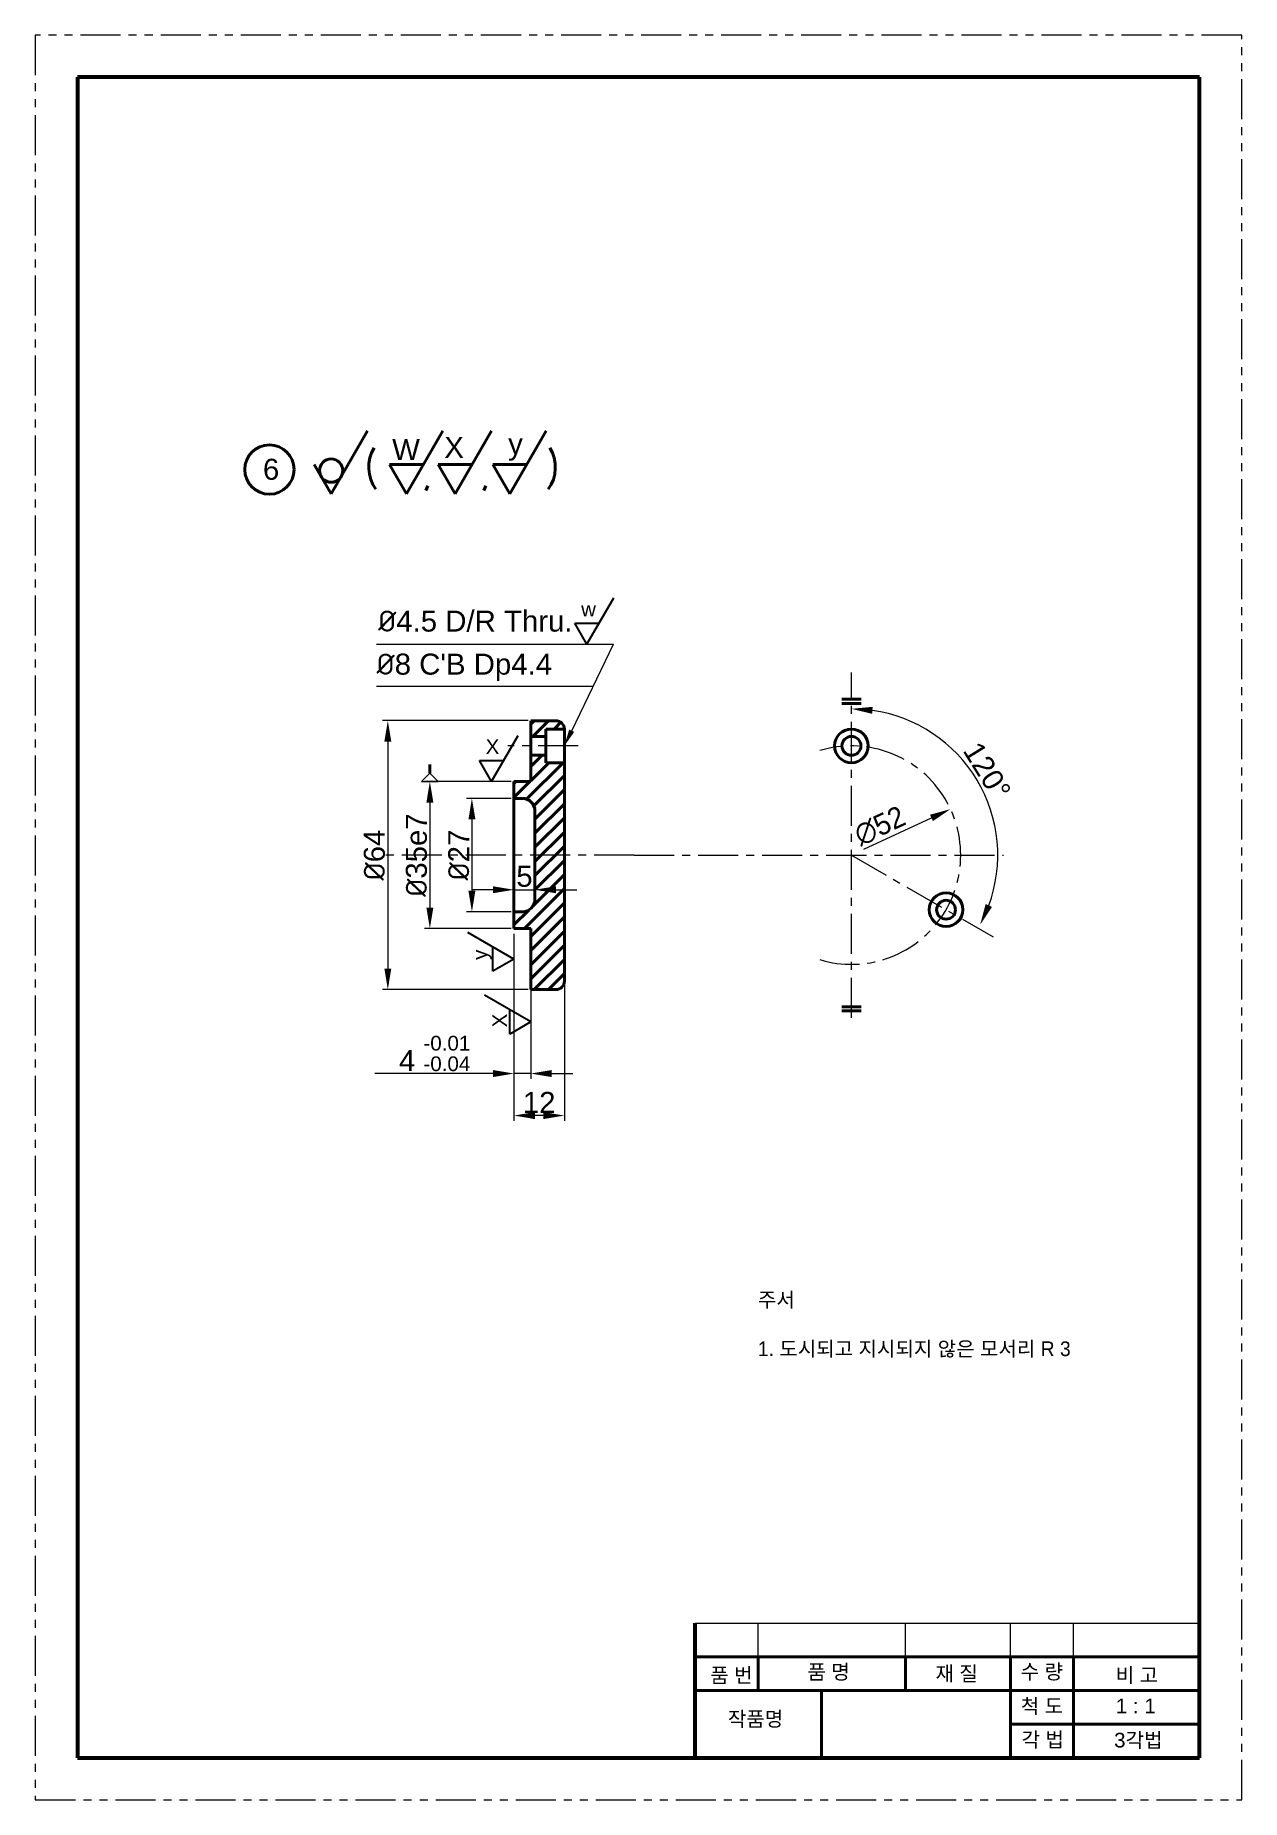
# Model space of a CAD drawing. Header units: millimetres. Extents: x 7 to 3158, y 472 to 921.
# Drawn here: x 729.5 to 1016.5, y 481 to 901 of the extents above; entities that cross this region are included whole.
import ezdxf

# ---------------------------------------------------------------- set-up
doc = ezdxf.new("R2010")
doc.units = ezdxf.units.MM
doc.header["$LTSCALE"] = 0.3
doc.linetypes.add('CENTER', pattern=[50.8, 31.75, -6.35, 6.35, -6.35])
doc.linetypes.add('PHANTOM', pattern=[63.5, 31.75, -6.35, 6.35, -6.35, 6.35, -6.35])
doc.layers.add('외형선', color=4, linetype='Continuous', lineweight=50)
doc.layers.add('중심선', color=1, linetype='CENTER', lineweight=25)
doc.styles.get("Standard").update_dxf_attribs({"font": 'arial.ttf'})
doc.dimstyles.new('Annotative', dxfattribs={"dimscale": 0, "dimtxt": 5, "dimasz": 5, "dimexe": 1.25, "dimexo": 0.625, "dimtad": 1, "dimdec": 4, "dimzin": 9, "dimdsep": 46, "dimtxsty": 'Standard', "dimblk2": 'NONE', "dimcen": 2.5, "dimclrd": 3, "dimclre": 3, "dimclrt": 4, "dimadec": 4, "dimazin": 0, "dimtfac": 1, "dimtdec": 4, "dimtmove": 0, "dimatfit": 3, "dimfxl": 1, "dimlwd": 25, "dimlwe": 25, "dimarcsym": 0})

msp = doc.modelspace()

# ---------------------------------------------------------------- texts
at = {"layer": '외형선', "lineweight": 50, "char_height": 2.5, "attachment_point": 1}
for s, insert in [('\\P{\\H2x;W}', (814.44116, 809.08667)), ('\\P{\\H2x;X}', (826.84599, 809.61033)), ('\\P{\\H2x;y}', (842.03977, 810.43274))]:
    msp.add_mtext_dynamic_manual_height_columns(s, width=16.9100129, gutter_width=12.5, heights=[0], dxfattribs=dict(at, insert=insert))
at = {"layer": '외형선', "char_height": 5, "attachment_point": 1}
for s, width, insert in [('6', 5.2808621, (783.69362, 800.23861)), ('{\\fISOCPEUR|b0|i0|c0|p34;%%C}4.5 D/R Thru.', 49.3654841, (811.09133, 764.10082)), ("{\\fISOCPEUR|b0|i0|c0|p34;%%C}8 C'B Dp4.4", 49.3654841, (810.7116, 753.85685))]:
    msp.add_mtext_dynamic_manual_height_columns(s, width=width, gutter_width=12.5, heights=[0], dxfattribs=dict(at, insert=insert))
at = {"layer": '외형선', "lineweight": 35, "char_height": 2.5, "attachment_point": 1}
for s, insert in [('\\P{\\H1.4x;w}', (859.39322, 770.36733)), ('\\P{\\H1.4x;X}', (836.67132, 737.63044))]:
    msp.add_mtext_dynamic_manual_height_columns(s, width=16.9100129, gutter_width=12.5, heights=[0], dxfattribs=dict(at, insert=insert))
at = {"layer": '외형선', "color": 4, "char_height": 5, "attachment_point": 5}
for s, insert, rotation in [('120%%D', (955.97424, 725.94444), 301.8441273), ('{\\fPMingLiU|b0|i0|c136|p0;∅52}', (930.46129, 712.84979), 24.9174874)]:
    msp.add_mtext(s, dxfattribs=dict(at, insert=insert, rotation=rotation))
at = {"layer": '외형선', "lineweight": 35, "char_height": 2.5, "attachment_point": 1, "rotation": 90}
for s, insert in [('\\P{\\H1.4x;y}', (829.40959, 680.94645)), ('\\P{\\H1.4x;X}', (834.08531, 664.89318))]:
    msp.add_mtext_dynamic_manual_height_columns(s, width=16.9100129, gutter_width=12.5, heights=[0], dxfattribs=dict(at, insert=insert))
at = {"layer": '외형선', "color": 4, "insert": (824.53971, 658.67873), "char_height": 5, "attachment_point": 5}
msp.add_mtext('4 {\\H0.7x;\\S-0.01^ -0.04;}', dxfattribs=at)
at = {"layer": '외형선', "color": 2, "insert": (901.45519, 601.80516), "char_height": 3.5, "attachment_point": 1}
msp.add_mtext_dynamic_manual_height_columns('\\pxt2;{\\fGulim|b0|i0|c129|p50;주서\\P\\P1. 도시되고 지시되지 않은 모서리 R 3}', width=110.3981743, gutter_width=12.5, heights=[0], dxfattribs=at)

# ---------------------------------------------------------------- blocks, each defined once
blk = doc.blocks.new('*D231')
at = {"layer": 'Defpoints', "color": 0}
for p in [(843.41, 719.4), (833.41, 692.4), (843.41, 692.4)]:
    blk.add_point(p, dxfattribs=at)
at = {"layer": '외형선', "color": 3, "lineweight": 25}
for p, q in [((842.78, 719.4), (832.16, 719.4)), ((833.41, 714.4), (833.41, 697.4)), ((842.78, 692.4), (832.16, 692.4))]:
    blk.add_line(p, q, dxfattribs=at)
at = {"layer": '외형선', "color": 3}
for points in [[(834.24, 714.4), (832.58, 714.4), (833.41, 719.4)], [(832.58, 697.4), (834.24, 697.4), (833.41, 692.4)]]:
    blk.add_solid(points, dxfattribs=at)
at = {"layer": '외형선', "color": 4, "insert": (830.27, 705.9), "char_height": 5, "attachment_point": 5, "rotation": 90}
blk.add_mtext('{\\fISOCPEUR|b0|i0|c0|p34;%%C}27', dxfattribs=at)
blk = doc.blocks.new('_None')
blk = doc.blocks.new('*D232')
at = {"layer": 'Defpoints', "color": 0}
for p in [(843.41, 723.4), (823.41, 688.4), (843.41, 688.4)]:
    blk.add_point(p, dxfattribs=at)
at = {"layer": '외형선', "color": 3, "lineweight": 25}
for p, q in [((842.78, 723.4), (822.16, 723.4)), ((823.41, 718.4), (823.41, 693.4)), ((842.78, 688.4), (822.16, 688.4))]:
    blk.add_line(p, q, dxfattribs=at)
at = {"layer": '외형선', "color": 3}
for points in [[(824.24, 718.4), (822.58, 718.4), (823.41, 723.4)], [(822.58, 693.4), (824.24, 693.4), (823.41, 688.4)]]:
    blk.add_solid(points, dxfattribs=at)
at = {"layer": '외형선', "color": 4, "insert": (820.23, 705.9), "char_height": 5, "attachment_point": 5, "rotation": 90}
blk.add_mtext('{\\fISOCPEUR|b0|i0|c0|p34;%%C}35e7', dxfattribs=at)
blk = doc.blocks.new('*D233')
at = {"layer": 'Defpoints', "color": 0}
for p in [(847.41, 737.9), (813.41, 673.9), (847.41, 673.9)]:
    blk.add_point(p, dxfattribs=at)
at = {"layer": '외형선', "color": 3, "lineweight": 25}
for p, q in [((846.78, 737.9), (812.16, 737.9)), ((813.41, 732.9), (813.41, 678.9)), ((846.78, 673.9), (812.16, 673.9))]:
    blk.add_line(p, q, dxfattribs=at)
at = {"layer": '외형선', "color": 3}
for points in [[(814.24, 732.9), (812.58, 732.9), (813.41, 737.9)], [(812.58, 678.9), (814.24, 678.9), (813.41, 673.9)]]:
    blk.add_solid(points, dxfattribs=at)
at = {"layer": '외형선', "color": 4, "insert": (810.23, 705.9), "char_height": 5, "attachment_point": 5, "rotation": 90}
blk.add_mtext('{\\fISOCPEUR|b0|i0|c0|p34;%%C}64', dxfattribs=at)
blk = doc.blocks.new('*D234')
at = {"layer": 'Defpoints', "color": 0}
for p in [(848.41, 697.65), (848.41, 695.4), (843.41, 692.4)]:
    blk.add_point(p, dxfattribs=at)
at = {"layer": '외형선', "color": 3, "lineweight": 25}
for p, q in [((838.41, 697.65), (833.41, 697.65)), ((843.41, 693.02), (843.41, 698.9)), ((843.41, 697.65), (848.41, 697.65)), ((848.41, 696.02), (848.41, 698.9)), ((853.41, 697.65), (858.41, 697.65))]:
    blk.add_line(p, q, dxfattribs=at)
at = {"layer": '외형선', "color": 3}
for points in [[(838.41, 696.82), (838.41, 698.48), (843.41, 697.65)], [(853.41, 698.48), (853.41, 696.82), (848.41, 697.65)]]:
    blk.add_solid(points, dxfattribs=at)
at = {"layer": '외형선', "color": 4, "insert": (845.91, 700.82), "char_height": 5, "attachment_point": 5}
blk.add_mtext('5', dxfattribs=at)
blk = doc.blocks.new('*D235')
at = {"layer": 'Defpoints', "color": 0}
for p in [(843.41, 687.15), (855.41, 675.9), (843.41, 643.9)]:
    blk.add_point(p, dxfattribs=at)
at = {"layer": '외형선', "color": 3, "lineweight": 25}
for p, q in [((843.41, 686.52), (843.41, 642.65)), ((855.41, 675.27), (855.41, 642.65)), ((850.41, 643.9), (848.41, 643.9))]:
    blk.add_line(p, q, dxfattribs=at)
at = {"layer": '외형선', "color": 3}
for points in [[(848.41, 644.73), (848.41, 643.06), (843.41, 643.9)], [(850.41, 643.06), (850.41, 644.73), (855.41, 643.9)]]:
    blk.add_solid(points, dxfattribs=at)
at = {"layer": '외형선', "color": 4, "insert": (849.41, 647.03), "char_height": 5, "attachment_point": 5}
blk.add_mtext('12', dxfattribs=at)
blk = doc.blocks.new('TEST-2')
at = {"color": 3, "lineweight": 25}
blk.add_line((157, 42), (277, 42), dxfattribs=at)
at = {"color": 5, "lineweight": 70}
blk.add_line((157, 10), (157, 42), dxfattribs=at)
at = {"color": 3, "lineweight": 20}
for p, q in [((172, 34), (172, 42)), ((207, 34), (207, 42)), ((232, 34), (232, 42)), ((247, 34), (247, 42))]:
    blk.add_line(p, q, dxfattribs=at)
at = {"color": 2, "lineweight": 50}
for p, q in [((157, 34), (277, 34)), ((172, 26), (172, 34)), ((207, 26), (207, 34)), ((232, 10), (232, 34)), ((247, 10), (247, 34)), ((157, 26), (277, 26)), ((187, 10), (187, 26)), ((232, 18), (277, 18))]:
    blk.add_line(p, q, dxfattribs=at)
at = {"layer": '외형선', "color": 6, "linetype": 'PHANTOM', "lineweight": 25}
for p, q in [((287, 420), (0, 420)), ((0, 420), (0, 0)), ((287, 0), (287, 420)), ((0, 0), (287, 0))]:
    blk.add_line(p, q, dxfattribs=at)
at = {"layer": '외형선', "color": 5, "lineweight": 70}
for p, q in [((277, 410), (10, 410)), ((10, 410), (10, 10)), ((277, 10), (277, 410)), ((10, 10), (277, 10))]:
    blk.add_line(p, q, dxfattribs=at)
at = {"color": 2, "char_height": 3.5, "attachment_point": 1}
for s, width, insert in [('{\\fGulim|b0|i0|c129|p50;품 번}', 14.2143, (160.55, 31.39)), ('{\\fGulim|b0|i0|c129|p50;품 명}', 17.9863, (183.69, 32.19)), ('{\\fGulim|b0|i0|c129|p50;재 질}', 13.1074, (214.16, 31.78)), ('{\\fGulim|b0|i0|c129|p50;수 량}', 16.4869, (234.43, 32.22)), ('{\\fGulim|b0|i0|c129|p50;비 고}', 22.797, (257.05, 31.39)), ('{\\fGulim|b0|i0|c129|p50;작품명}', 13.1664, (164.74, 20.98)), ('{\\fGulim|b0|i0|c129|p50;척 도}', 14.5226, (234.47, 24.01)), ('1 : 1', 13.7093, (257.05, 24.07)), ('{\\fGulim|b0|i0|c129|p50;각 법}', 10.8589, (234.63, 16.05)), ('3{\\fGulim|b0|i0|c129|p50;각법}', 15.3382, (256.65, 15.93))]:
    blk.add_mtext_dynamic_manual_height_columns(s, width=width, gutter_width=12.5, heights=[0], dxfattribs=dict(at, insert=insert))

# ---------------------------------------------------------------- dimensions: what is measured, and where the dimension line sits
at = {"layer": '외형선'}
for base, p1, p2, text, picture, middle in [((813.40959, 673.89639), (847.40959, 737.89639), (847.40959, 673.89639), '{\\fISOCPEUR|b0|i0|c0|p34;%%C}<>', '*D233', (810.23173, 705.89639)), ((823.40959, 688.39639), (843.40959, 723.39639), (843.40959, 688.39639), '{\\fISOCPEUR|b0|i0|c0|p34;%%C}<>e7', '*D232', (820.23002, 705.89639)), ((833.40959, 692.39639), (843.40959, 719.39639), (843.40959, 692.39639), '{\\fISOCPEUR|b0|i0|c0|p34;%%C}<>', '*D231', (830.27436, 705.89639))]:
    dim = msp.add_linear_dim(base=base, p1=p1, p2=p2, angle=90, text=text, dimstyle='Annotative', override={"dimscale": 0}, dxfattribs=at)
    dim.commit()
    dim.dimension.update_dxf_attribs({"geometry": picture, "text_midpoint": middle})
dim = msp.add_linear_dim(base=(848.40959, 697.64839), p1=(843.40959, 692.39639), p2=(848.40959, 695.39639), dimstyle='Annotative', override={"dimscale": 0}, dxfattribs=at)
dim.commit()
dim.dimension.update_dxf_attribs({"geometry": '*D234', "text_midpoint": (845.90959, 697.64839), "dimtype": 128})
dim = msp.add_linear_dim(base=(843.40959, 643.89639), p1=(855.40959, 675.89639), p2=(843.40959, 687.14639), dimstyle='Annotative', override={"dimscale": 0}, dxfattribs=at)
dim.commit()
dim.dimension.update_dxf_attribs({"geometry": '*D235', "text_midpoint": (849.40959, 647.03162)})

# ---------------------------------------------------------------- hatches: boundary and pattern name
at = {"layer": '외형선'}
h = msp.add_hatch(dxfattribs=at)
h.set_pattern_fill('ANSI31', color=0, scale=0.75)
h.set_pattern_definition([(45, (680.218, 573.2324), (-1.683798, 1.683798), [])])
h.paths.add_polyline_path([(853.40959, 737.89639), (847.40959, 737.89639), (847.40959, 734.14639), (851.00959, 734.14639), (851.00959, 735.89639), (855.40959, 735.89639, 0.414213562), (853.40959, 737.89639)])
h.paths.add_polyline_path([(855.40959, 727.89639), (851.00959, 727.89639), (851.00959, 729.64639), (847.40959, 729.64639), (847.40959, 723.39639), (843.40959, 723.39639), (843.40959, 719.39639), (845.40959, 719.39639, -0.414213562), (848.40959, 716.39639), (848.40959, 705.89639), (855.40959, 705.89639), (855.40959, 727.89639)])
h.paths.add_polyline_path([(855.40959, 705.89639), (848.40959, 705.89639), (848.40959, 695.39639, -0.414213562), (845.40959, 692.39639), (843.40959, 692.39639), (843.40959, 688.39639), (847.40959, 688.39639), (847.40959, 673.89639), (853.40959, 673.89639, 0.414213562), (855.40959, 675.89639), (855.40959, 705.89639)])

# ---------------------------------------------------------------- linework, layer by layer
at = {"color": 3}
for p, q in [((823.41928, 725.39639), (821.41928, 723.39639)), ((821.41928, 723.39639), (825.41928, 723.39639)), ((825.41928, 723.39639), (823.41928, 725.39639))]:
    msp.add_line(p, q, dxfattribs=at)
at = {"layer": '외형선', "lineweight": 50}
for p, q in [((799.92391, 791.88014), (808.58416, 806.88014)), ((817.84582, 791.88014), (826.50608, 806.88014)), ((829.42719, 791.88014), (838.08745, 806.88014)), ((842.42853, 791.88014), (851.08878, 806.88014)), ((799.92391, 791.88014), (795.88246, 798.88014)), ((813.80437, 798.88014), (821.88728, 798.88014)), ((817.84582, 791.88014), (813.80437, 798.88014)), ((825.38574, 798.88014), (833.46864, 798.88014)), ((829.42719, 791.88014), (825.38574, 798.88014)), ((838.38708, 798.88014), (846.46998, 798.88014)), ((842.42853, 791.88014), (838.38708, 798.88014))]:
    msp.add_line(p, q, dxfattribs=at)
at = {"layer": '외형선'}
for p, q in [((822.96498, 793.77611), (822.48126, 792.64849)), ((836.73093, 793.77611), (836.24721, 792.64849)), ((921.38894, 743.0008), (926.03545, 743.0008)), ((921.38894, 742.0008), (926.03545, 742.0008)), ((847.40959, 737.89639), (847.40959, 723.39639)), ((853.40959, 737.89639), (847.40959, 737.89639)), ((851.00959, 735.89639), (851.00959, 727.89639)), ((855.40959, 735.89639), (851.00959, 735.89639)), ((855.40959, 735.89639), (855.40959, 675.89639)), ((851.00959, 734.14639), (847.40959, 734.14639)), ((851.00959, 729.64639), (847.40959, 729.64639)), ((855.40959, 727.89639), (851.00959, 727.89639)), ((843.40959, 723.39639), (843.40959, 688.39639)), ((847.40959, 723.39639), (843.40959, 723.39639)), ((845.40959, 719.39639), (843.40959, 719.39639)), ((848.40959, 716.39639), (848.40959, 695.39639)), ((845.40959, 692.39639), (843.40959, 692.39639)), ((847.40959, 688.39639), (843.40959, 688.39639)), ((847.40959, 688.39639), (847.40959, 673.89639)), ((853.40959, 673.89639), (847.40959, 673.89639)), ((921.38894, 669.79198), (926.03545, 669.79198)), ((921.38894, 668.79198), (926.03545, 668.79198))]:
    msp.add_line(p, q, dxfattribs=at)
at = {"layer": '외형선', "lineweight": 35}
for p, q in [((860.78677, 756.13329), (867.13763, 767.13329)), ((860.78677, 756.13329), (857.90002, 761.13329)), ((857.90002, 761.13329), (863.67352, 761.13329)), ((838.06488, 723.39639), (844.41573, 734.39639)), ((838.06488, 723.39639), (835.17813, 728.39639)), ((835.17813, 728.39639), (840.95163, 728.39639)), ((843.40959, 681.14315), (832.40959, 687.49401)), ((838.40959, 678.2564), (838.40959, 684.02991)), ((843.40959, 681.14315), (838.40959, 678.2564)), ((847.40959, 666.17234), (836.40959, 672.52319)), ((842.40959, 663.28559), (842.40959, 669.05909)), ((847.40959, 666.17234), (842.40959, 663.28559))]:
    msp.add_line(p, q, dxfattribs=at)
at = {"layer": '외형선', "color": 3, "linetype": 'ByBlock', "lineweight": -2}
for p, q in [((810.7116, 756.13329), (867.10217, 756.13329)), ((810.7116, 746.13329), (862.27788, 746.13329))]:
    msp.add_line(p, q, dxfattribs=at)
at = {"layer": '외형선', "color": 3}
msp.add_line((823.41928, 725.39639), (823.41928, 727.46112), dxfattribs=at)
at = {"layer": '외형선', "color": 3, "lineweight": 25}
for p, q in [((926.67799, 707.28188), (942.74081, 714.74395)), ((843.40959, 687.14639), (843.40959, 652.64639)), ((847.40959, 687.77139), (847.40959, 652.64639)), ((838.40959, 653.89639), (810.30962, 653.89639)), ((847.40959, 653.89639), (843.40959, 653.89639)), ((852.40959, 653.89639), (857.40959, 653.89639))]:
    msp.add_line(p, q, dxfattribs=at)
at = {"layer": '외형선', "color": 3, "linetype": 'ByBlock', "lineweight": -2}
msp.add_lwpolyline([(857.14762, 735.49906), (867.10217, 756.13329)], dxfattribs=at)
at = {"layer": '외형선'}
for centre, radius in [((785.24682, 797.67822), 5.873), ((923.69558, 731.89639), 4), ((923.69558, 731.89639), 2.25), ((946.21224, 692.89639), 4), ((946.21224, 692.89639), 2.25)]:
    msp.add_circle(centre, radius, dxfattribs=at)
at = {"layer": '외형선', "lineweight": 50}
msp.add_circle((799.92391, 797.424), 2.77193, dxfattribs=at)
at = {"layer": '외형선'}
for centre, radius, start, end in [((817.91397, 798.2172), 9.03556, 149.0825492, 215.5398652), ((844.22946, 798.2172), 9.03556, 324.4601348, 30.9174508), ((853.40959, 735.89639), 2, 0, 90), ((845.40959, 716.39639), 3, 0, 90), ((845.40959, 695.39639), 3, 270, 0), ((853.40959, 675.89639), 2, 270, 0)]:
    msp.add_arc(centre, radius, start, end, dxfattribs=at)
at = {"layer": '외형선', "color": 3, "lineweight": 25}
msp.add_arc((923.69558, 705.89639), 34.81998, 339.8495338, 81.7654859, dxfattribs=at)
at = {"layer": '외형선', "color": 3}
for points in [[(928.62285, 739.5262), (928.74251, 741.18856), (923.69558, 740.71637)], [(857.74807, 735.20939), (855.40959, 731.89639), (856.54718, 735.78873)], [(942.38971, 715.49972), (943.0919, 713.98819), (947.27538, 716.85052)], [(957.14397, 693.55887), (955.62457, 694.24387), (954.32927, 689.34319)], [(838.40959, 654.72972), (838.40959, 653.06306), (843.40959, 653.89639)], [(852.40959, 654.72972), (852.40959, 653.06306), (847.40959, 653.89639)]]:
    msp.add_solid(points, dxfattribs=at)
at = {"layer": '중심선'}
for p, q in [((923.69558, 667.13134), (923.69558, 749.3854)), ((858.72748, 731.89639), (841.95536, 731.89639)), ((872.00066, 705.89639), (812.40976, 705.89639)), ((872.00066, 705.89639), (959.84599, 705.89639)), ((923.69558, 705.89639), (957.45522, 686.40525))]:
    msp.add_line(p, q, dxfattribs=at)
msp.add_arc((923.69558, 705.89639), 26, 253.1835224, 106.8164776, dxfattribs=at)

# ---------------------------------------------------------------- block references
at = {"layer": '외형선'}
msp.add_blockref('TEST-2', (729.54374, 481.04409), dxfattribs=at)

msp.set_redraw_order([(e.dxf.handle, doc.entitydb.next_handle()) for e in msp.query("TEXT MTEXT ATTDEF DIMENSION ARC_DIMENSION")])  # texts and dimensions are drawn at this point

doc.saveas('drawing.dxf')
